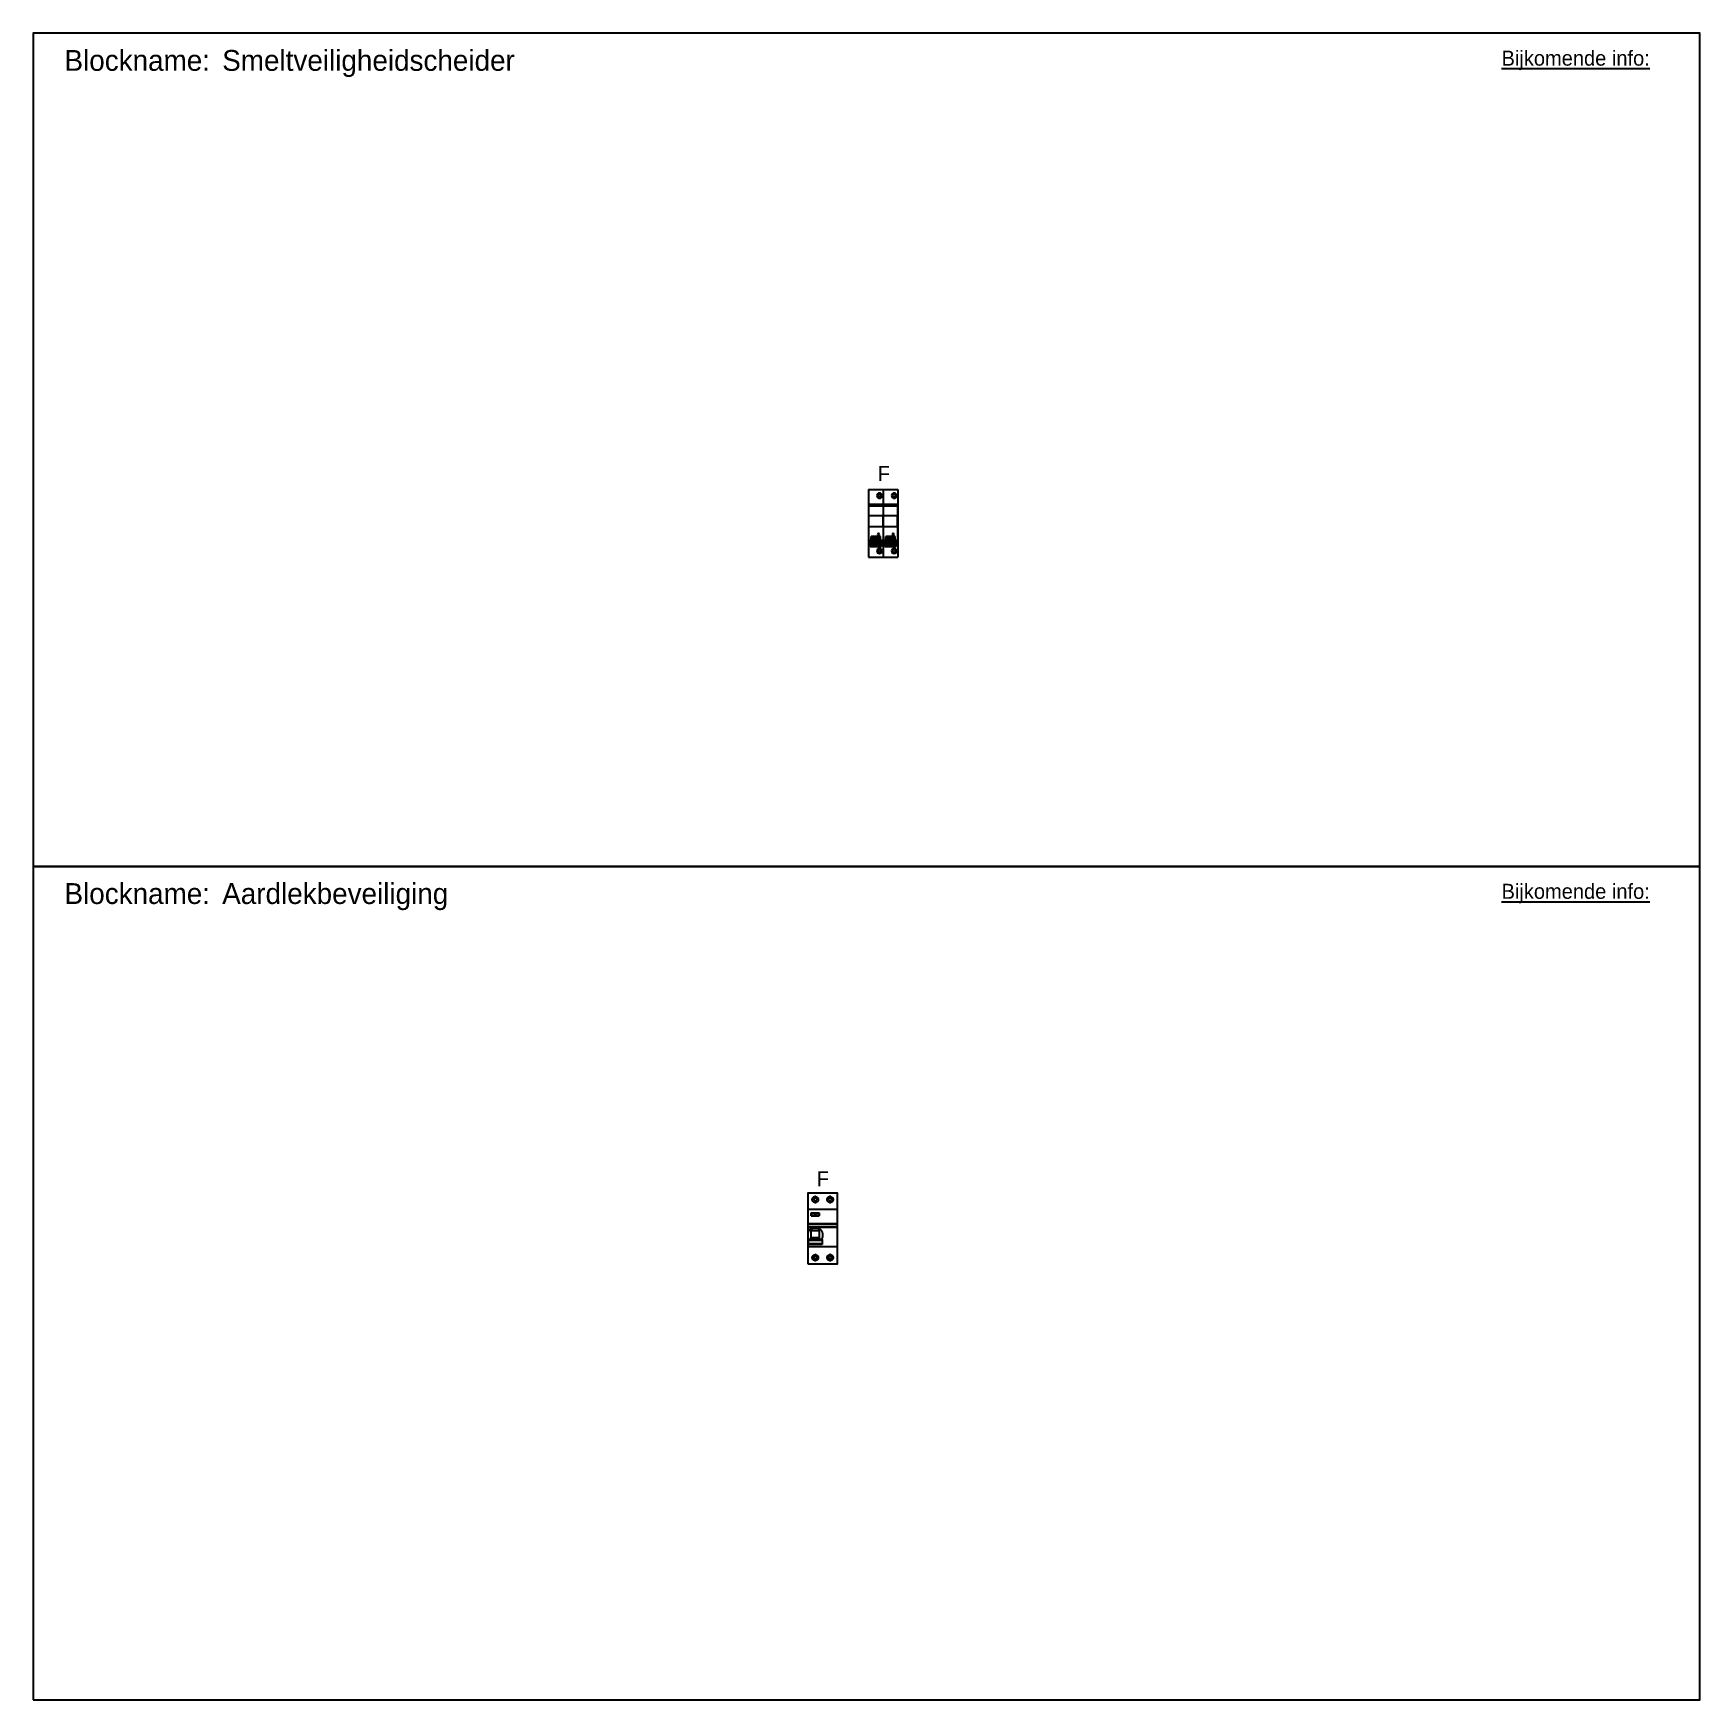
# Model space of a CAD drawing. Header units: millimetres. Extents: x -7152 to 5843, y -5056 to 10205.
# Drawn here: x 500 to 700, y 3300 to 3500 of the extents above; entities that cross this region are included whole.
import ezdxf
from ezdxf.enums import TextEntityAlignment as Align

# ---------------------------------------------------------------- set-up
doc = ezdxf.new("R2010")
doc.units = ezdxf.units.MM
doc.styles.get("Standard").update_dxf_attribs({"font": 'isoplus.shx'})

# ---------------------------------------------------------------- blocks, each defined once
blk = doc.blocks.new('Smeltveiligheidscheider_')
for p, q in [((0, 4.05), (1.75, 4.05)), ((0, 4.05), (0, -4.05)), ((1.75, 4.05), (1.75, -4.05)), ((0, 2.24), (0.02, 2.24)), ((0, 2.09), (0.02, 2.09)), ((0, 2.07), (0.02, 2.07)), ((0.02, 2.04), (0.02, 2.24)), ((1.73, 2.24), (0.02, 2.24)), ((1.73, 2.04), (0.02, 2.04)), ((0.02, 0.91), (0.02, 2.04)), ((1.1, 3.38), (1.1, 3.27)), ((1.25, 3.38), (1.1, 3.38)), ((1.1, 3.27), (1.25, 3.27)), ((1.25, 3.63), (1.25, 3.38)), ((1.25, 3.01), (1.25, 3.27)), ((1.36, 3.63), (1.36, 3.38)), ((1.5, 3.38), (1.36, 3.38)), ((1.36, 3.01), (1.36, 3.27)), ((1.36, 3.27), (1.5, 3.27)), ((1.5, 3.27), (1.5, 3.38)), ((1.73, 2.24), (1.75, 2.24)), ((1.73, 2.04), (1.73, 2.24)), ((1.73, 2.09), (1.75, 2.09)), ((1.73, 2.07), (1.75, 2.07)), ((1.73, 2.04), (1.73, 0.91)), ((0, 0.84), (0.02, 0.84)), ((1.73, 0.91), (0.02, 0.91)), ((0.02, 0.38), (0.02, 0.91)), ((0.02, -0.44), (0.02, 0.38)), ((1.73, 0.38), (1.73, 0.91)), ((1.73, 0.84), (1.75, 0.84)), ((1.73, -0.44), (1.73, 0.38)), ((0, -0.84), (0.02, -0.84)), ((1.73, -0.44), (0.02, -0.44)), ((0.02, -2.05), (0.02, -0.44)), ((0.31, -2.05), (0.31, -1.59)), ((1.44, -1.59), (0.31, -1.59)), ((0.31, -1.61), (1.44, -1.61)), ((0.31, -1.71), (1.44, -1.71)), ((0.31, -1.74), (1.44, -1.74)), ((0.31, -1.89), (1.44, -1.89)), ((0.31, -1.93), (1.44, -1.93)), ((1.44, -2.05), (1.44, -1.59)), ((1.73, -0.44), (1.73, -2.05)), ((1.73, -0.84), (1.75, -0.84)), ((0, -2.04), (0.02, -2.04)), ((0, -2.24), (0.02, -2.24)), ((0.31, -2.05), (0.02, -2.05)), ((0.02, -2.24), (0.02, -2.05)), ((1.73, -2.24), (0.02, -2.24)), ((0.2, -2.77), (0.2, -2.31)), ((0.2, -2.31), (1.55, -2.31)), ((1.55, -2.33), (0.2, -2.33)), ((1.55, -2.43), (0.2, -2.43)), ((1.55, -2.46), (0.2, -2.46)), ((1.55, -2.62), (0.2, -2.62)), ((1.55, -2.65), (0.2, -2.65)), ((1.55, -2.75), (0.2, -2.75)), ((0.2, -2.77), (1.55, -2.77)), ((0.31, -2.03), (1.44, -2.03)), ((1.44, -2.05), (0.31, -2.05)), ((1.1, -3.26), (1.1, -3.38)), ((1.25, -3.26), (1.1, -3.26)), ((1.1, -3.38), (1.25, -3.38)), ((1.25, -3.01), (1.25, -3.26)), ((1.25, -3.63), (1.25, -3.38)), ((1.36, -3.01), (1.36, -3.26)), ((1.5, -3.26), (1.36, -3.26)), ((1.36, -3.63), (1.36, -3.38)), ((1.36, -3.38), (1.5, -3.38)), ((1.73, -2.05), (1.44, -2.05)), ((1.5, -3.38), (1.5, -3.26)), ((1.55, -2.77), (1.55, -2.31)), ((1.73, -2.04), (1.75, -2.04)), ((1.73, -2.24), (1.73, -2.05)), ((1.73, -2.24), (1.75, -2.24)), ((0, -4.05), (1.75, -4.05))]:
    blk.add_line(p, q)
for centre, radius, start, end in [((1.3, 3.32), 0.31, 0, 180), ((1.3, 3.32), 0.31, 180, 0), ((1.18, -1.35), 0.117, 0, 180), ((1.18, -1.35), 0.117, 180, 0), ((1.3, -3.32), 0.31, 0, 180), ((1.3, -3.32), 0.31, 180, 0)]:
    blk.add_arc(centre, radius, start, end)
blk = doc.blocks.new('*U440')
at = {"linetype": 'Continuous'}
for p in [(-0.02, 0.03), (1.73, 0.03)]:
    blk.add_blockref('Smeltveiligheidscheider_', p, dxfattribs=at)
at = {"color": 1, "linetype": 'Continuous'}
blk.add_attdef('F2PBV', text='', height=1.8, rotation=90, dxfattribs=at).set_placement((1.8, 5.15), align=Align.MIDDLE_LEFT)
blk.add_attdef('F2PBH', text='', height=1.8, dxfattribs=at).set_placement((1.8, 4.55), align=Align.BOTTOM_CENTER)
blk.add_attdef('F2POH', text='', height=1.8, dxfattribs=at).set_placement((1.8, -5.25), align=Align.TOP_CENTER)
blk.add_attdef('F2POV', text='', height=1.8, rotation=90, dxfattribs=at).set_placement((1.8, -5.25), align=Align.MIDDLE_RIGHT)
blk = doc.blocks.new('*U418')
at = {"color": 0}
blk.add_lwpolyline([(0, 0), (200, 0), (200, 100), (0, 100)], close=True, dxfattribs=at)
blk.add_text('Blockname:', height=2.5, dxfattribs=at).set_placement((3.74, 98), align=Align.TOP_LEFT)
at = {"color": 0, "linetype": 'Continuous'}
blk.add_text('%%UBijkomende info:', height=1.8, dxfattribs=at).set_placement((176.22, 96.12))
at = {"color": 161, "linetype": 'Continuous', "ltscale": 15, "true_color": 0x8c9ff3}
blk.add_attdef('BLOCKNAME', (22.67, 95.5), '', height=2.5, dxfattribs=at)
blk = doc.blocks.new('*U443')
for p, q in [((0, 2.35), (3.58, 2.35)), ((0.54, 3.55), (0.55, 3.57)), ((0.54, 3.53), (0.54, 3.55)), ((0.54, 3.52), (0.54, 3.53)), ((0.54, 3.5), (0.54, 3.52)), ((0.54, 3.48), (0.54, 3.5)), ((0.54, 3.46), (0.54, 3.48)), ((0.54, 3.45), (0.54, 3.46)), ((0.54, 3.43), (0.54, 3.45)), ((0.55, 3.41), (0.54, 3.43)), ((0.55, 3.58), (0.56, 3.6)), ((0.55, 3.57), (0.55, 3.58)), ((0.55, 3.4), (0.55, 3.41)), ((0.56, 3.38), (0.55, 3.4)), ((0.56, 3.61), (0.57, 3.63)), ((0.56, 3.6), (0.56, 3.61)), ((0.56, 3.37), (0.56, 3.38)), ((0.57, 3.35), (0.56, 3.37)), ((0.57, 3.63), (0.58, 3.65)), ((0.58, 3.33), (0.57, 3.35)), ((0.58, 3.66), (0.59, 3.68)), ((0.58, 3.65), (0.58, 3.66)), ((0.58, 3.32), (0.58, 3.33)), ((0.59, 3.31), (0.58, 3.32)), ((0.59, 3.68), (0.6, 3.69)), ((0.6, 3.29), (0.59, 3.31)), ((0.6, 3.69), (0.61, 3.7)), ((0.61, 3.28), (0.6, 3.29)), ((0.61, 3.7), (0.62, 3.72)), ((0.62, 3.26), (0.61, 3.28)), ((0.62, 3.72), (0.63, 3.73)), ((0.63, 3.25), (0.62, 3.26)), ((0.63, 3.73), (0.64, 3.74)), ((0.64, 3.24), (0.63, 3.25)), ((0.64, 3.74), (0.65, 3.75)), ((0.65, 3.23), (0.64, 3.24)), ((0.65, 3.75), (0.67, 3.76)), ((0.67, 3.22), (0.65, 3.23)), ((0.67, 3.76), (0.68, 3.78)), ((0.68, 3.2), (0.67, 3.22)), ((0.68, 3.78), (0.69, 3.79)), ((0.69, 3.19), (0.68, 3.2)), ((0.69, 3.79), (0.71, 3.79)), ((0.71, 3.19), (0.69, 3.19)), ((0.71, 3.79), (0.72, 3.8)), ((0.72, 3.18), (0.71, 3.19)), ((0.72, 3.8), (0.74, 3.81)), ((0.74, 3.17), (0.72, 3.18)), ((0.73, 3.56), (0.73, 3.42)), ((0.83, 3.56), (0.73, 3.56)), ((0.73, 3.42), (0.83, 3.42)), ((0.74, 3.81), (0.75, 3.82)), ((0.75, 3.16), (0.74, 3.17)), ((0.75, 3.82), (0.77, 3.83)), ((0.77, 3.15), (0.75, 3.16)), ((0.77, 3.83), (0.78, 3.83)), ((0.78, 3.15), (0.77, 3.15)), ((0.78, 3.83), (0.8, 3.84)), ((0.8, 3.14), (0.78, 3.15)), ((0.8, 3.84), (0.82, 3.84)), ((0.82, 3.14), (0.8, 3.14)), ((0.82, 3.84), (0.83, 3.84)), ((0.83, 3.14), (0.82, 3.14)), ((0.83, 3.84), (0.85, 3.85)), ((0.83, 3.84), (0.83, 3.56)), ((0.83, 3.14), (0.83, 3.42)), ((0.85, 3.13), (0.83, 3.14)), ((0.85, 3.85), (0.87, 3.85)), ((0.87, 3.13), (0.85, 3.13)), ((0.87, 3.85), (0.88, 3.85)), ((0.88, 3.13), (0.87, 3.13)), ((0.88, 3.85), (0.9, 3.85)), ((0.9, 3.13), (0.88, 3.13)), ((0.9, 3.85), (0.92, 3.85)), ((0.92, 3.13), (0.9, 3.13)), ((0.92, 3.85), (0.93, 3.85)), ((0.93, 3.13), (0.92, 3.13)), ((0.93, 3.85), (0.95, 3.85)), ((0.95, 3.13), (0.93, 3.13)), ((0.95, 3.85), (0.97, 3.84)), ((0.97, 3.14), (0.95, 3.13)), ((0.97, 3.84), (0.98, 3.84)), ((0.98, 3.14), (0.97, 3.14)), ((0.98, 3.84), (1, 3.84)), ((0.98, 3.84), (0.98, 3.56)), ((1.08, 3.56), (0.98, 3.56)), ((0.98, 3.14), (0.98, 3.42)), ((0.98, 3.42), (1.08, 3.42)), ((1, 3.14), (0.98, 3.14)), ((1, 3.84), (1.02, 3.83)), ((1.02, 3.15), (1, 3.14)), ((1.02, 3.83), (1.03, 3.83)), ((1.03, 3.15), (1.02, 3.15)), ((1.03, 3.83), (1.05, 3.82)), ((1.05, 3.16), (1.03, 3.15)), ((1.05, 3.82), (1.06, 3.81)), ((1.06, 3.17), (1.05, 3.16)), ((1.06, 3.81), (1.08, 3.8)), ((1.08, 3.18), (1.06, 3.17)), ((1.08, 3.8), (1.09, 3.79)), ((1.08, 3.42), (1.08, 3.56)), ((1.09, 3.19), (1.08, 3.18)), ((1.09, 3.79), (1.11, 3.79)), ((1.11, 3.19), (1.09, 3.19)), ((1.11, 3.79), (1.12, 3.78)), ((1.12, 3.2), (1.11, 3.19)), ((1.12, 3.78), (1.13, 3.76)), ((1.13, 3.22), (1.12, 3.2)), ((1.13, 3.76), (1.15, 3.75)), ((1.15, 3.23), (1.13, 3.22)), ((1.15, 3.75), (1.16, 3.74)), ((1.16, 3.24), (1.15, 3.23)), ((1.16, 3.74), (1.17, 3.73)), ((1.17, 3.25), (1.16, 3.24)), ((1.17, 3.73), (1.18, 3.72)), ((1.18, 3.26), (1.17, 3.25)), ((1.18, 3.72), (1.19, 3.7)), ((1.19, 3.28), (1.18, 3.26)), ((1.19, 3.7), (1.2, 3.69)), ((1.2, 3.29), (1.19, 3.28)), ((1.2, 3.69), (1.21, 3.68)), ((1.21, 3.31), (1.2, 3.29)), ((1.21, 3.68), (1.22, 3.66)), ((1.22, 3.32), (1.21, 3.31)), ((1.22, 3.66), (1.22, 3.65)), ((1.22, 3.65), (1.23, 3.63)), ((1.23, 3.35), (1.22, 3.33)), ((1.22, 3.33), (1.22, 3.32)), ((1.23, 3.63), (1.24, 3.61)), ((1.24, 3.37), (1.23, 3.35)), ((1.24, 3.61), (1.24, 3.6)), ((1.24, 3.6), (1.25, 3.58)), ((1.25, 3.4), (1.24, 3.38)), ((1.24, 3.38), (1.24, 3.37)), ((1.25, 3.58), (1.25, 3.57)), ((1.25, 3.57), (1.26, 3.55)), ((1.26, 3.43), (1.25, 3.41)), ((1.25, 3.41), (1.25, 3.4)), ((1.26, 3.55), (1.26, 3.53)), ((1.26, 3.53), (1.26, 3.52)), ((1.26, 3.52), (1.26, 3.5)), ((1.26, 3.5), (1.26, 3.48)), ((1.26, 3.48), (1.26, 3.46)), ((1.26, 3.46), (1.26, 3.45)), ((1.26, 3.45), (1.26, 3.43)), ((2.32, 3.55), (2.33, 3.57)), ((2.32, 3.53), (2.32, 3.55)), ((2.32, 3.52), (2.32, 3.53)), ((2.32, 3.5), (2.32, 3.52)), ((2.32, 3.48), (2.32, 3.5)), ((2.32, 3.46), (2.32, 3.48)), ((2.32, 3.45), (2.32, 3.46)), ((2.32, 3.43), (2.32, 3.45)), ((2.33, 3.41), (2.32, 3.43)), ((2.33, 3.58), (2.34, 3.6)), ((2.33, 3.57), (2.33, 3.58)), ((2.33, 3.4), (2.33, 3.41)), ((2.34, 3.38), (2.33, 3.4)), ((2.34, 3.61), (2.35, 3.63)), ((2.34, 3.6), (2.34, 3.61)), ((2.34, 3.37), (2.34, 3.38)), ((2.35, 3.35), (2.34, 3.37)), ((2.35, 3.63), (2.36, 3.65)), ((2.36, 3.33), (2.35, 3.35)), ((2.36, 3.66), (2.37, 3.68)), ((2.36, 3.65), (2.36, 3.66)), ((2.36, 3.32), (2.36, 3.33)), ((2.37, 3.31), (2.36, 3.32)), ((2.37, 3.68), (2.38, 3.69)), ((2.38, 3.29), (2.37, 3.31)), ((2.38, 3.69), (2.39, 3.7)), ((2.39, 3.28), (2.38, 3.29)), ((2.39, 3.7), (2.4, 3.72)), ((2.4, 3.26), (2.39, 3.28)), ((2.4, 3.72), (2.41, 3.73)), ((2.41, 3.25), (2.4, 3.26)), ((2.41, 3.73), (2.42, 3.74)), ((2.42, 3.24), (2.41, 3.25)), ((2.42, 3.74), (2.43, 3.75)), ((2.43, 3.23), (2.42, 3.24)), ((2.43, 3.75), (2.45, 3.76)), ((2.45, 3.22), (2.43, 3.23)), ((2.45, 3.76), (2.46, 3.78)), ((2.46, 3.2), (2.45, 3.22)), ((2.46, 3.78), (2.47, 3.79)), ((2.47, 3.19), (2.46, 3.2)), ((2.47, 3.79), (2.49, 3.79)), ((2.49, 3.19), (2.47, 3.19)), ((2.49, 3.79), (2.5, 3.8)), ((2.5, 3.18), (2.49, 3.19)), ((2.5, 3.8), (2.52, 3.81)), ((2.5, 3.56), (2.5, 3.42)), ((2.61, 3.56), (2.5, 3.56)), ((2.5, 3.42), (2.61, 3.42)), ((2.52, 3.17), (2.5, 3.18)), ((2.52, 3.81), (2.53, 3.82)), ((2.53, 3.16), (2.52, 3.17)), ((2.53, 3.82), (2.55, 3.83)), ((2.55, 3.15), (2.53, 3.16)), ((2.55, 3.83), (2.56, 3.83)), ((2.56, 3.15), (2.55, 3.15)), ((2.56, 3.83), (2.58, 3.84)), ((2.58, 3.14), (2.56, 3.15)), ((2.58, 3.84), (2.6, 3.84)), ((2.6, 3.14), (2.58, 3.14)), ((2.6, 3.84), (2.61, 3.84)), ((2.61, 3.14), (2.6, 3.14)), ((2.61, 3.84), (2.63, 3.85)), ((2.61, 3.84), (2.61, 3.56)), ((2.61, 3.14), (2.61, 3.42)), ((2.63, 3.13), (2.61, 3.14)), ((2.63, 3.85), (2.65, 3.85)), ((2.65, 3.13), (2.63, 3.13)), ((2.65, 3.85), (2.66, 3.85)), ((2.66, 3.13), (2.65, 3.13)), ((2.66, 3.85), (2.68, 3.85)), ((2.68, 3.13), (2.66, 3.13)), ((2.68, 3.85), (2.7, 3.85)), ((2.7, 3.13), (2.68, 3.13)), ((2.7, 3.85), (2.71, 3.85)), ((2.71, 3.13), (2.7, 3.13)), ((2.71, 3.85), (2.73, 3.85)), ((2.73, 3.13), (2.71, 3.13)), ((2.73, 3.85), (2.75, 3.84)), ((2.75, 3.14), (2.73, 3.13)), ((2.75, 3.84), (2.76, 3.84)), ((2.75, 3.84), (2.75, 3.56)), ((2.86, 3.56), (2.75, 3.56)), ((2.75, 3.14), (2.75, 3.42)), ((2.75, 3.42), (2.86, 3.42)), ((2.76, 3.14), (2.75, 3.14)), ((2.76, 3.84), (2.78, 3.84)), ((2.78, 3.14), (2.76, 3.14)), ((2.78, 3.84), (2.8, 3.83)), ((2.8, 3.15), (2.78, 3.14)), ((2.8, 3.83), (2.81, 3.83)), ((2.81, 3.15), (2.8, 3.15)), ((2.81, 3.83), (2.83, 3.82)), ((2.83, 3.16), (2.81, 3.15)), ((2.83, 3.82), (2.84, 3.81)), ((2.84, 3.17), (2.83, 3.16)), ((2.84, 3.81), (2.86, 3.8)), ((2.86, 3.18), (2.84, 3.17)), ((2.86, 3.8), (2.87, 3.79)), ((2.86, 3.42), (2.86, 3.56)), ((2.87, 3.19), (2.86, 3.18)), ((2.87, 3.79), (2.89, 3.79)), ((2.89, 3.19), (2.87, 3.19)), ((2.89, 3.79), (2.9, 3.78)), ((2.9, 3.2), (2.89, 3.19)), ((2.9, 3.78), (2.91, 3.76)), ((2.91, 3.22), (2.9, 3.2)), ((2.91, 3.76), (2.93, 3.75)), ((2.93, 3.23), (2.91, 3.22)), ((2.93, 3.75), (2.94, 3.74)), ((2.94, 3.24), (2.93, 3.23)), ((2.94, 3.74), (2.95, 3.73)), ((2.95, 3.25), (2.94, 3.24)), ((2.95, 3.73), (2.96, 3.72)), ((2.96, 3.26), (2.95, 3.25)), ((2.96, 3.72), (2.97, 3.7)), ((2.97, 3.28), (2.96, 3.26)), ((2.97, 3.7), (2.98, 3.69)), ((2.98, 3.29), (2.97, 3.28)), ((2.98, 3.69), (2.99, 3.68)), ((2.99, 3.31), (2.98, 3.29)), ((2.99, 3.68), (3, 3.66)), ((3, 3.32), (2.99, 3.31)), ((3, 3.66), (3, 3.65)), ((3, 3.65), (3.01, 3.63)), ((3.01, 3.35), (3, 3.33)), ((3, 3.33), (3, 3.32)), ((3.01, 3.63), (3.02, 3.61)), ((3.02, 3.37), (3.01, 3.35)), ((3.02, 3.61), (3.02, 3.6)), ((3.02, 3.6), (3.03, 3.58)), ((3.03, 3.4), (3.02, 3.38)), ((3.02, 3.38), (3.02, 3.37)), ((3.03, 3.58), (3.03, 3.57)), ((3.03, 3.57), (3.04, 3.55)), ((3.04, 3.43), (3.03, 3.41)), ((3.03, 3.41), (3.03, 3.4)), ((3.04, 3.55), (3.04, 3.53)), ((3.04, 3.53), (3.04, 3.52)), ((3.04, 3.52), (3.04, 3.5)), ((3.04, 3.5), (3.04, 3.48)), ((3.04, 3.48), (3.04, 3.46)), ((3.04, 3.46), (3.04, 3.45)), ((3.04, 3.45), (3.04, 3.43)), ((0, 0.6), (3.58, 0.6)), ((0, 0.56), (3.58, 0.56)), ((0, 0.26), (3.58, 0.26)), ((0, 0.18), (3.58, 0.18)), ((0.41, 1.88), (1.37, 1.88)), ((0.41, 1.88), (0.41, 1.52)), ((0.41, 1.52), (1.37, 1.52)), ((0.42, 1.88), (0.45, 1.85)), ((0.42, 1.53), (0.42, 1.88)), ((0.42, 1.88), (1.36, 1.88)), ((0.42, 1.53), (0.45, 1.55)), ((0.42, 1.53), (1.36, 1.53)), ((0.45, 1.55), (0.45, 1.85)), ((0.45, 1.85), (0.49, 1.85)), ((0.45, 1.55), (0.49, 1.55)), ((0.49, 1.85), (0.54, 1.85)), ((0.49, 1.55), (0.54, 1.55)), ((0.54, 1.85), (0.59, 1.85)), ((0.54, 1.55), (0.59, 1.55)), ((0.59, 1.85), (0.63, 1.85)), ((0.59, 1.55), (0.63, 1.55)), ((0.63, 1.85), (0.68, 1.85)), ((0.63, 1.55), (0.68, 1.55)), ((0.68, 1.85), (0.73, 1.85)), ((0.68, 1.55), (0.73, 1.55)), ((0.73, 1.85), (0.77, 1.85)), ((0.73, 1.55), (0.77, 1.55)), ((0.74, 1.75), (0.74, 1.81)), ((0.74, 1.81), (1.04, 1.81)), ((0.74, 1.75), (0.86, 1.75)), ((0.77, 1.85), (0.82, 1.85)), ((0.77, 1.55), (0.82, 1.55)), ((0.82, 1.85), (0.87, 1.85)), ((0.82, 1.55), (0.87, 1.55)), ((0.86, 1.59), (0.86, 1.75)), ((0.86, 1.59), (0.92, 1.59)), ((0.87, 1.85), (0.91, 1.85)), ((0.87, 1.55), (0.91, 1.55)), ((0.89, 0.02), (0.89, 0.14)), ((0.91, 1.85), (0.96, 1.85)), ((0.91, 1.55), (0.96, 1.55)), ((0.92, 1.75), (1.04, 1.75)), ((0.92, 1.59), (0.92, 1.75)), ((0.96, 1.85), (1.01, 1.85)), ((0.96, 1.55), (1.01, 1.55)), ((1.01, 1.85), (1.05, 1.85)), ((1.01, 1.55), (1.05, 1.55)), ((1.04, 1.75), (1.04, 1.81)), ((1.05, 1.85), (1.1, 1.85)), ((1.05, 1.55), (1.1, 1.55)), ((1.1, 1.85), (1.15, 1.85)), ((1.1, 1.55), (1.15, 1.55)), ((1.15, 1.85), (1.19, 1.85)), ((1.15, 1.55), (1.19, 1.55)), ((1.19, 1.85), (1.24, 1.85)), ((1.19, 1.55), (1.24, 1.55)), ((1.24, 1.85), (1.29, 1.85)), ((1.24, 1.55), (1.29, 1.55)), ((1.29, 1.85), (1.33, 1.85)), ((1.29, 1.55), (1.33, 1.55)), ((1.33, 1.85), (1.36, 1.88)), ((1.33, 1.55), (1.33, 1.85)), ((1.33, 1.55), (1.36, 1.53)), ((1.36, 1.53), (1.36, 1.88)), ((1.37, 1.88), (1.37, 1.52)), ((0, -0.57), (0, -1.02)), ((1.73, -1.3), (0.06, -1.3)), ((1.73, -1.93), (0.06, -1.93)), ((0.06, -1.3), (0.06, -1.33)), ((0.06, -1.33), (0.06, -1.38)), ((0.06, -1.33), (1.73, -1.33)), ((0.06, -1.38), (0.06, -1.85)), ((0.06, -1.38), (1.73, -1.38)), ((0.06, -1.91), (0.06, -1.85)), ((1.73, -1.85), (0.06, -1.85)), ((0.06, -1.91), (0.06, -1.92)), ((1.73, -1.91), (0.06, -1.91)), ((0.06, -1.93), (0.06, -1.92)), ((0.39, -1.3), (0.39, -0.06)), ((0.39, -0.22), (1.39, -0.22)), ((0.39, -1.08), (0.43, -1.08)), ((0.43, -1.08), (0.43, -1.3)), ((0.43, -1.08), (1.36, -1.08)), ((1.36, -1.08), (1.39, -1.08)), ((1.36, -1.08), (1.36, -1.3)), ((1.39, -1.3), (1.39, -0.06)), ((1.73, -1.3), (1.73, -1.33)), ((1.73, -1.33), (1.73, -1.38)), ((1.73, -1.38), (1.73, -1.85)), ((1.73, -1.85), (1.73, -1.91)), ((1.73, -1.91), (1.73, -1.92)), ((1.73, -1.93), (1.73, -1.92)), ((0, -2.15), (3.58, -2.15)), ((0.54, -3.43), (0.55, -3.41)), ((0.54, -3.45), (0.54, -3.43)), ((0.54, -3.46), (0.54, -3.45)), ((0.54, -3.48), (0.54, -3.46)), ((0.54, -3.5), (0.54, -3.48)), ((0.54, -3.52), (0.54, -3.5)), ((0.54, -3.53), (0.54, -3.52)), ((0.54, -3.55), (0.54, -3.53)), ((0.55, -3.57), (0.54, -3.55)), ((0.55, -3.4), (0.56, -3.38)), ((0.55, -3.41), (0.55, -3.4)), ((0.55, -3.58), (0.55, -3.57)), ((0.56, -3.6), (0.55, -3.58)), ((0.56, -3.37), (0.57, -3.35)), ((0.56, -3.38), (0.56, -3.37)), ((0.56, -3.61), (0.56, -3.6)), ((0.57, -3.63), (0.56, -3.61)), ((0.57, -3.35), (0.58, -3.33)), ((0.58, -3.65), (0.57, -3.63)), ((0.58, -3.32), (0.59, -3.31)), ((0.58, -3.33), (0.58, -3.32)), ((0.58, -3.66), (0.58, -3.65)), ((0.59, -3.68), (0.58, -3.66)), ((0.59, -3.31), (0.6, -3.29)), ((0.6, -3.69), (0.59, -3.68)), ((0.6, -3.29), (0.61, -3.28)), ((0.61, -3.7), (0.6, -3.69)), ((0.61, -3.28), (0.62, -3.26)), ((0.62, -3.72), (0.61, -3.7)), ((0.62, -3.26), (0.63, -3.25)), ((0.63, -3.73), (0.62, -3.72)), ((0.63, -3.25), (0.64, -3.24)), ((0.64, -3.74), (0.63, -3.73)), ((0.64, -3.24), (0.65, -3.23)), ((0.65, -3.75), (0.64, -3.74)), ((0.65, -3.23), (0.67, -3.22)), ((0.67, -3.76), (0.65, -3.75)), ((0.67, -3.22), (0.68, -3.2)), ((0.68, -3.78), (0.67, -3.76)), ((0.68, -3.2), (0.69, -3.19)), ((0.69, -3.79), (0.68, -3.78)), ((0.69, -3.19), (0.71, -3.19)), ((0.71, -3.79), (0.69, -3.79)), ((0.71, -3.19), (0.72, -3.18)), ((0.72, -3.8), (0.71, -3.79)), ((0.72, -3.18), (0.74, -3.17)), ((0.74, -3.81), (0.72, -3.8)), ((0.73, -3.42), (0.73, -3.56)), ((0.83, -3.42), (0.73, -3.42)), ((0.73, -3.56), (0.83, -3.56)), ((0.74, -3.17), (0.75, -3.16)), ((0.75, -3.82), (0.74, -3.81)), ((0.75, -3.16), (0.77, -3.15)), ((0.77, -3.83), (0.75, -3.82)), ((0.77, -3.15), (0.78, -3.15)), ((0.78, -3.83), (0.77, -3.83)), ((0.78, -3.15), (0.8, -3.14)), ((0.8, -3.84), (0.78, -3.83)), ((0.8, -3.14), (0.82, -3.14)), ((0.82, -3.84), (0.8, -3.84)), ((0.82, -3.14), (0.83, -3.14)), ((0.83, -3.84), (0.82, -3.84)), ((0.83, -3.14), (0.85, -3.13)), ((0.83, -3.14), (0.83, -3.42)), ((0.83, -3.84), (0.83, -3.56)), ((0.85, -3.85), (0.83, -3.84)), ((0.85, -3.13), (0.87, -3.13)), ((0.87, -3.85), (0.85, -3.85)), ((0.87, -3.13), (0.88, -3.13)), ((0.88, -3.85), (0.87, -3.85)), ((0.88, -3.13), (0.9, -3.13)), ((0.9, -3.85), (0.88, -3.85)), ((0.9, -3.13), (0.92, -3.13)), ((0.92, -3.85), (0.9, -3.85)), ((0.92, -3.13), (0.93, -3.13)), ((0.93, -3.85), (0.92, -3.85)), ((0.93, -3.13), (0.95, -3.13)), ((0.95, -3.85), (0.93, -3.85)), ((0.95, -3.13), (0.97, -3.14)), ((0.97, -3.84), (0.95, -3.85)), ((0.97, -3.14), (0.98, -3.14)), ((0.98, -3.84), (0.97, -3.84)), ((0.98, -3.14), (1, -3.14)), ((0.98, -3.14), (0.98, -3.42)), ((1.08, -3.42), (0.98, -3.42)), ((0.98, -3.84), (0.98, -3.56)), ((0.98, -3.56), (1.08, -3.56)), ((1, -3.84), (0.98, -3.84)), ((1, -3.14), (1.02, -3.15)), ((1.02, -3.83), (1, -3.84)), ((1.02, -3.15), (1.03, -3.15)), ((1.03, -3.83), (1.02, -3.83)), ((1.03, -3.15), (1.05, -3.16)), ((1.05, -3.82), (1.03, -3.83)), ((1.05, -3.16), (1.06, -3.17)), ((1.06, -3.81), (1.05, -3.82)), ((1.06, -3.17), (1.08, -3.18)), ((1.08, -3.8), (1.06, -3.81)), ((1.08, -3.18), (1.09, -3.19)), ((1.08, -3.56), (1.08, -3.42)), ((1.09, -3.79), (1.08, -3.8)), ((1.09, -3.19), (1.11, -3.19)), ((1.11, -3.79), (1.09, -3.79)), ((1.11, -3.19), (1.12, -3.2)), ((1.12, -3.78), (1.11, -3.79)), ((1.12, -3.2), (1.13, -3.22)), ((1.13, -3.76), (1.12, -3.78)), ((1.13, -3.22), (1.15, -3.23)), ((1.15, -3.75), (1.13, -3.76)), ((1.15, -3.23), (1.16, -3.24)), ((1.16, -3.74), (1.15, -3.75)), ((1.16, -3.24), (1.17, -3.25)), ((1.17, -3.73), (1.16, -3.74)), ((1.17, -3.25), (1.18, -3.26)), ((1.18, -3.72), (1.17, -3.73)), ((1.18, -3.26), (1.19, -3.28)), ((1.19, -3.7), (1.18, -3.72)), ((1.19, -3.28), (1.2, -3.29)), ((1.2, -3.69), (1.19, -3.7)), ((1.2, -3.29), (1.21, -3.31)), ((1.21, -3.68), (1.2, -3.69)), ((1.21, -3.31), (1.22, -3.32)), ((1.22, -3.66), (1.21, -3.68)), ((1.22, -3.32), (1.22, -3.33)), ((1.22, -3.33), (1.23, -3.35)), ((1.23, -3.63), (1.22, -3.65)), ((1.22, -3.65), (1.22, -3.66)), ((1.23, -3.35), (1.24, -3.37)), ((1.24, -3.61), (1.23, -3.63)), ((1.24, -3.37), (1.24, -3.38)), ((1.24, -3.38), (1.25, -3.4)), ((1.25, -3.58), (1.24, -3.6)), ((1.24, -3.6), (1.24, -3.61)), ((1.25, -3.4), (1.25, -3.41)), ((1.25, -3.41), (1.26, -3.43)), ((1.26, -3.55), (1.25, -3.57)), ((1.25, -3.57), (1.25, -3.58)), ((1.26, -3.43), (1.26, -3.45)), ((1.26, -3.45), (1.26, -3.46)), ((1.26, -3.46), (1.26, -3.48)), ((1.26, -3.48), (1.26, -3.5)), ((1.26, -3.5), (1.26, -3.52)), ((1.26, -3.52), (1.26, -3.53)), ((1.26, -3.53), (1.26, -3.55)), ((2.32, -3.43), (2.33, -3.41)), ((2.32, -3.45), (2.32, -3.43)), ((2.32, -3.46), (2.32, -3.45)), ((2.32, -3.48), (2.32, -3.46)), ((2.32, -3.5), (2.32, -3.48)), ((2.32, -3.52), (2.32, -3.5)), ((2.32, -3.53), (2.32, -3.52)), ((2.32, -3.55), (2.32, -3.53)), ((2.33, -3.57), (2.32, -3.55)), ((2.33, -3.4), (2.34, -3.38)), ((2.33, -3.41), (2.33, -3.4)), ((2.33, -3.58), (2.33, -3.57)), ((2.34, -3.6), (2.33, -3.58)), ((2.34, -3.37), (2.35, -3.35)), ((2.34, -3.38), (2.34, -3.37)), ((2.34, -3.61), (2.34, -3.6)), ((2.35, -3.63), (2.34, -3.61)), ((2.35, -3.35), (2.36, -3.33)), ((2.36, -3.65), (2.35, -3.63)), ((2.36, -3.32), (2.37, -3.31)), ((2.36, -3.33), (2.36, -3.32)), ((2.36, -3.66), (2.36, -3.65)), ((2.37, -3.68), (2.36, -3.66)), ((2.37, -3.31), (2.38, -3.29)), ((2.38, -3.69), (2.37, -3.68)), ((2.38, -3.29), (2.39, -3.28)), ((2.39, -3.7), (2.38, -3.69)), ((2.39, -3.28), (2.4, -3.26)), ((2.4, -3.72), (2.39, -3.7)), ((2.4, -3.26), (2.41, -3.25)), ((2.41, -3.73), (2.4, -3.72)), ((2.41, -3.25), (2.42, -3.24)), ((2.42, -3.74), (2.41, -3.73)), ((2.42, -3.24), (2.43, -3.23)), ((2.43, -3.75), (2.42, -3.74)), ((2.43, -3.23), (2.45, -3.22)), ((2.45, -3.76), (2.43, -3.75)), ((2.45, -3.22), (2.46, -3.2)), ((2.46, -3.78), (2.45, -3.76)), ((2.46, -3.2), (2.47, -3.19)), ((2.47, -3.79), (2.46, -3.78)), ((2.47, -3.19), (2.49, -3.19)), ((2.49, -3.79), (2.47, -3.79)), ((2.49, -3.19), (2.5, -3.18)), ((2.5, -3.8), (2.49, -3.79)), ((2.5, -3.18), (2.52, -3.17)), ((2.5, -3.42), (2.5, -3.56)), ((2.61, -3.42), (2.5, -3.42)), ((2.5, -3.56), (2.61, -3.56)), ((2.52, -3.81), (2.5, -3.8)), ((2.52, -3.17), (2.53, -3.16)), ((2.53, -3.82), (2.52, -3.81)), ((2.53, -3.16), (2.55, -3.15)), ((2.55, -3.83), (2.53, -3.82)), ((2.55, -3.15), (2.56, -3.15)), ((2.56, -3.83), (2.55, -3.83)), ((2.56, -3.15), (2.58, -3.14)), ((2.58, -3.84), (2.56, -3.83)), ((2.58, -3.14), (2.6, -3.14)), ((2.6, -3.84), (2.58, -3.84)), ((2.6, -3.14), (2.61, -3.14)), ((2.61, -3.84), (2.6, -3.84)), ((2.61, -3.14), (2.63, -3.13)), ((2.61, -3.14), (2.61, -3.42)), ((2.61, -3.84), (2.61, -3.56)), ((2.63, -3.85), (2.61, -3.84)), ((2.63, -3.13), (2.65, -3.13)), ((2.65, -3.85), (2.63, -3.85)), ((2.65, -3.13), (2.66, -3.13)), ((2.66, -3.85), (2.65, -3.85)), ((2.66, -3.13), (2.68, -3.13)), ((2.68, -3.85), (2.66, -3.85)), ((2.68, -3.13), (2.7, -3.13)), ((2.7, -3.85), (2.68, -3.85)), ((2.7, -3.13), (2.71, -3.13)), ((2.71, -3.85), (2.7, -3.85)), ((2.71, -3.13), (2.73, -3.13)), ((2.73, -3.85), (2.71, -3.85)), ((2.73, -3.13), (2.75, -3.14)), ((2.75, -3.84), (2.73, -3.85)), ((2.75, -3.14), (2.76, -3.14)), ((2.75, -3.14), (2.75, -3.42)), ((2.86, -3.42), (2.75, -3.42)), ((2.75, -3.84), (2.75, -3.56)), ((2.75, -3.56), (2.86, -3.56)), ((2.76, -3.84), (2.75, -3.84)), ((2.76, -3.14), (2.78, -3.14)), ((2.78, -3.84), (2.76, -3.84)), ((2.78, -3.14), (2.8, -3.15)), ((2.8, -3.83), (2.78, -3.84)), ((2.8, -3.15), (2.81, -3.15)), ((2.81, -3.83), (2.8, -3.83)), ((2.81, -3.15), (2.83, -3.16)), ((2.83, -3.82), (2.81, -3.83)), ((2.83, -3.16), (2.84, -3.17)), ((2.84, -3.81), (2.83, -3.82)), ((2.84, -3.17), (2.86, -3.18)), ((2.86, -3.8), (2.84, -3.81)), ((2.86, -3.18), (2.87, -3.19)), ((2.86, -3.56), (2.86, -3.42)), ((2.87, -3.79), (2.86, -3.8)), ((2.87, -3.19), (2.89, -3.19)), ((2.89, -3.79), (2.87, -3.79)), ((2.89, -3.19), (2.9, -3.2)), ((2.9, -3.78), (2.89, -3.79)), ((2.9, -3.2), (2.91, -3.22)), ((2.91, -3.76), (2.9, -3.78)), ((2.91, -3.22), (2.93, -3.23)), ((2.93, -3.75), (2.91, -3.76)), ((2.93, -3.23), (2.94, -3.24)), ((2.94, -3.74), (2.93, -3.75)), ((2.94, -3.24), (2.95, -3.25)), ((2.95, -3.73), (2.94, -3.74)), ((2.95, -3.25), (2.96, -3.26)), ((2.96, -3.72), (2.95, -3.73)), ((2.96, -3.26), (2.97, -3.28)), ((2.97, -3.7), (2.96, -3.72)), ((2.97, -3.28), (2.98, -3.29)), ((2.98, -3.69), (2.97, -3.7)), ((2.98, -3.29), (2.99, -3.31)), ((2.99, -3.68), (2.98, -3.69)), ((2.99, -3.31), (3, -3.32)), ((3, -3.66), (2.99, -3.68)), ((3, -3.32), (3, -3.33)), ((3, -3.33), (3.01, -3.35)), ((3.01, -3.63), (3, -3.65)), ((3, -3.65), (3, -3.66)), ((3.01, -3.35), (3.02, -3.37)), ((3.02, -3.61), (3.01, -3.63)), ((3.02, -3.37), (3.02, -3.38)), ((3.02, -3.38), (3.03, -3.4)), ((3.03, -3.58), (3.02, -3.6)), ((3.02, -3.6), (3.02, -3.61)), ((3.03, -3.4), (3.03, -3.41)), ((3.03, -3.41), (3.04, -3.43)), ((3.04, -3.55), (3.03, -3.57)), ((3.03, -3.57), (3.03, -3.58)), ((3.04, -3.43), (3.04, -3.45)), ((3.04, -3.45), (3.04, -3.46)), ((3.04, -3.46), (3.04, -3.48)), ((3.04, -3.48), (3.04, -3.5)), ((3.04, -3.5), (3.04, -3.52)), ((3.04, -3.52), (3.04, -3.53)), ((3.04, -3.53), (3.04, -3.55))]:
    blk.add_line(p, q)
at = {"linetype": 'Continuous', "ltscale": 15}
blk.add_lwpolyline([(0, -4.24), (3.58, -4.24), (3.58, 4.24), (0, 4.24)], close=True, dxfattribs=at)
for points in [[(1.67, -1.3), (1.69, -1.26), (1.72, -1.22), (1.73, -1.18), (1.75, -1.14), (1.77, -1.1), (1.78, -1.06), (1.79, -1.01), (1.8, -0.97), (1.81, -0.93), (1.81, -0.88), (1.82, -0.84), (1.82, -0.79), (1.82, -0.75), (1.81, -0.7), (1.81, -0.66), (1.8, -0.62), (1.79, -0.57), (1.78, -0.53), (1.77, -0.49), (1.75, -0.44), (1.73, -0.4), (1.71, -0.36), (1.69, -0.32), (1.67, -0.29), (1.64, -0.25), (1.62, -0.21), (1.59, -0.18), (1.56, -0.15), (1.53, -0.11), (1.5, -0.08), (1.46, -0.06), (1.43, -0.03), (1.39, 0), (1.35, 0.02), (1.31, 0.04), (1.28, 0.06), (1.24, 0.08), (1.19, 0.09), (1.15, 0.11), (1.11, 0.12), (1.07, 0.13), (1.03, 0.13), (0.98, 0.14), (0.94, 0.14), (0.89, 0.14), (0.85, 0.14), (0.81, 0.14), (0.78, 0.14), (0.74, 0.13), (0.7, 0.12), (0.66, 0.11), (0.63, 0.1), (0.6, 0.09), (0.56, 0.08), (0.53, 0.07), (0.5, 0.05), (0.47, 0.04), (0.44, 0.02), (0.41, 0), (0.38, -0.02), (0.35, -0.04), (0.33, -0.06), (0.3, -0.08), (0.27, -0.1), (0.25, -0.12), (0.23, -0.15), (0.2, -0.17), (0.18, -0.2), (0.16, -0.23), (0.14, -0.26), (0.12, -0.28), (0.1, -0.31), (0.09, -0.34), (0.07, -0.37), (0.06, -0.41), (0.04, -0.44), (0.03, -0.47), (0.02, -0.5), (0.01, -0.54), (0, -0.57)], [(0, -1.02), (0.01, -1.07), (0.03, -1.12), (0.05, -1.16), (0.07, -1.21), (0.09, -1.25), (0.12, -1.3)]]:
    blk.add_lwpolyline(points)
for centre, start, end in [((0.9, 3.49), 173.9795, 180), ((0.9, 3.49), 180, 185.9635), ((0.9, 3.49), 126.0053, 137.9188), ((0.9, 3.49), 78.0243, 101.9661), ((0.9, 3.49), 258.021, 282.0247), ((0.9, 3.49), 306.0317, 317.9729), ((0.9, 3.49), 0, 6.0028), ((0.9, 3.49), 354.0188, 0), ((2.68, 3.49), 173.9795, 180), ((2.68, 3.49), 180, 185.9635), ((2.68, 3.49), 126.0053, 137.9188), ((2.68, 3.49), 78.0243, 101.9661), ((2.68, 3.49), 258.021, 282.0247), ((2.68, 3.49), 306.0317, 317.9729), ((2.68, 3.49), 0, 6.0028), ((2.68, 3.49), 354.0188, 0), ((0.9, -3.49), 174.0188, 180), ((0.9, -3.49), 180, 186.0028), ((0.9, -3.49), 149.9994, 161.9835), ((0.9, -3.49), 198.0484, 210.0404), ((0.9, -3.49), 126.0317, 137.9728), ((0.9, -3.49), 222.0708, 234.0049), ((0.9, -3.49), 112.4602, 113.6541), ((0.9, -3.49), 78.0209, 102.0247), ((0.9, -3.49), 258.0243, 281.9662), ((0.9, -3.49), 42.0193, 53.9754), ((0.9, -3.49), 306.0053, 317.9189), ((0.9, -3.49), 18.0015, 29.9862), ((0.9, -3.49), 329.9438, 341.9361), ((0.9, -3.49), 0, 5.9659), ((2.68, -3.49), 174.0188, 180), ((2.68, -3.49), 180, 186.0028), ((2.68, -3.49), 149.9994, 161.9835), ((2.68, -3.49), 198.0484, 210.0404), ((2.68, -3.49), 126.0317, 137.9728), ((2.68, -3.49), 222.0708, 234.0049), ((2.68, -3.49), 78.0209, 102.0247), ((2.68, -3.49), 258.0243, 281.9662), ((2.68, -3.49), 42.0193, 53.9754), ((2.68, -3.49), 306.0053, 317.9189), ((2.68, -3.49), 18.0015, 29.9862), ((2.68, -3.49), 329.9438, 341.9361), ((2.68, -3.49), 0, 5.9659)]:
    blk.add_arc(centre, 0.36, start, end)
for start_param, end_param in [(1.570796, 2.056986), (1.084607, 1.570796)]:
    blk.add_ellipse((0.89, -0.63), major_axis=(1.07, 0), ratio=0.611071, start_param=start_param, end_param=end_param)
at = {"color": 1, "linetype": 'Continuous'}
blk.add_attdef('F2PBV', text='', height=1.8, rotation=90, dxfattribs=at).set_placement((1.8, 5.15), align=Align.MIDDLE_LEFT)
blk.add_attdef('F2PBH', text='', height=1.8, dxfattribs=at).set_placement((1.8, 4.55), align=Align.BOTTOM_CENTER)
blk.add_attdef('F2POH', text='', height=1.8, dxfattribs=at).set_placement((1.8, -5.25), align=Align.TOP_CENTER)
blk.add_attdef('F2POV', text='', height=1.8, rotation=90, dxfattribs=at).set_placement((1.8, -5.25), align=Align.MIDDLE_RIGHT)

msp = doc.modelspace()

# ---------------------------------------------------------------- block references
at = {"color": 110, "linetype": 'Continuous'}
for p, values in [((500, 3400), {'BLOCKNAME': 'Smeltveiligheidscheider'}), ((500, 3300), {'BLOCKNAME': 'Aardlekbeveiliging'})]:
    msp.add_blockref('*U418', p, dxfattribs=at).add_auto_attribs(values)
at = {"linetype": 'Continuous', "ltscale": 15}
for name, p in [('*U440', (600.278, 3441.163)), ('*U443', (592.956, 3356.542))]:
    msp.add_blockref(name, p, dxfattribs=at).add_auto_attribs({'F2PBH': 'F'})

doc.saveas('drawing.dxf')
